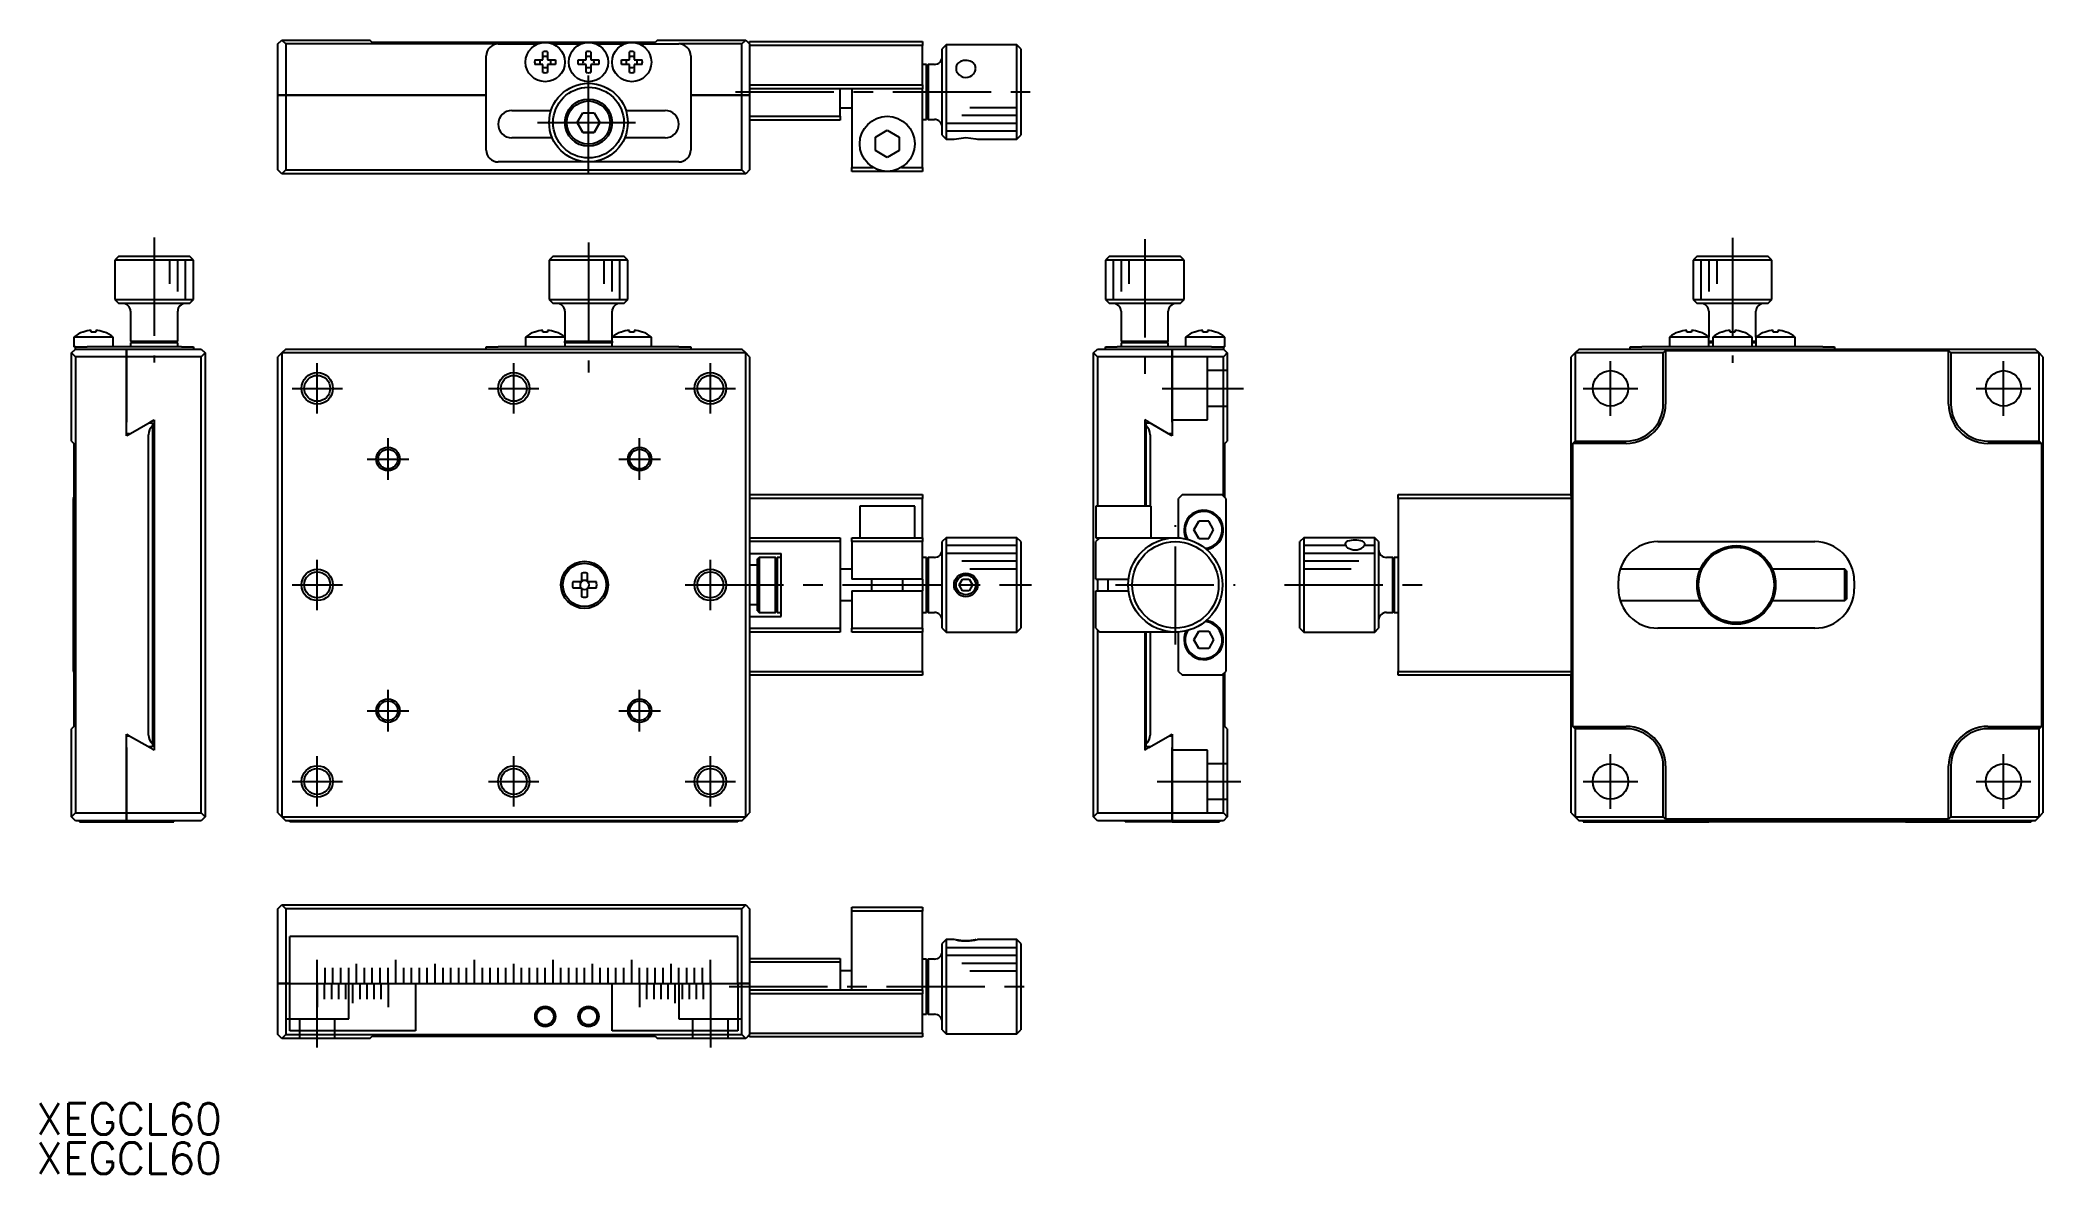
# Model space of a CAD drawing. Extents: x 17 to 272, y 4 to 148.
import ezdxf

# ---------------------------------------------------------------- set-up
doc = ezdxf.new("R2010")
doc.units = 0
doc.header["$LTSCALE"] = 10
doc.linetypes.add('CENTER', pattern=[2, 1.25, -0.25, 0.25, -0.25])
doc.linetypes.add('DASHED', pattern=[3.5, 2, -1.5])
doc.layers.get('0').update_dxf_attribs({"linetype": 'CONTINUOUS'})
doc.layers.add('CENTER', color=1, linetype='CENTER')
doc.styles.get("Standard").update_dxf_attribs({"font": 'txt.shx', "bigfont": '@extfont2.shx'})

msp = doc.modelspace()

# ---------------------------------------------------------------- texts
at = {"color": 7, "linetype": 'CONTINUOUS'}
for p in [(16.979049, 9.279673), (16.979049, 4.279673)]:
    msp.add_text('XEGCL60', height=4, dxfattribs=at).set_placement(p)

# ---------------------------------------------------------------- linework, layer by layer
at = {"color": 7, "linetype": 'CONTINUOUS'}
for p, q in [((47.75, 148), (48.25, 148.5)), ((47.75, 141.5), (47.75, 148)), ((48.25, 148.5), (48.75, 148)), ((48.25, 148.5), (59.45, 148.5)), ((48.75, 148), (48.75, 141.5)), ((75.75, 148), (48.75, 148)), ((59.75, 148.2), (59.45, 148.5)), ((81.75, 148.2), (59.75, 148.2)), ((75.75, 148), (80.770204, 148)), ((87.25, 148.2), (81.75, 148.2)), ((82.729796, 148), (86.270204, 148)), ((92.75, 148.2), (87.25, 148.2)), ((88.229796, 148), (91.770204, 148)), ((95.75, 148.2), (92.75, 148.2)), ((93.729796, 148), (98.75, 148)), ((96.05, 148.5), (95.75, 148.2)), ((96.05, 148.5), (107.25, 148.5)), ((106.75, 148), (98.75, 148)), ((106.75, 148), (107.25, 148.5)), ((106.75, 141.5), (106.75, 148)), ((107.25, 148.5), (107.75, 148)), ((107.75, 148.3), (129.75, 148.3)), ((107.75, 148), (107.75, 148.3)), ((107.75, 148), (107.75, 141.5)), ((129.75, 147.8), (107.75, 147.8)), ((129.75, 148.3), (129.75, 147.8)), ((129.75, 142.8), (129.75, 147.8)), ((132.75, 147.9), (132.25, 147.4)), ((132.75, 147.9), (132.75, 141.9)), ((141.75, 147.9), (132.75, 147.9)), ((141.75, 135.9), (141.75, 147.9)), ((142.25, 147.4), (141.75, 147.9)), ((74.25, 134.5), (74.25, 146.5)), ((80.433755, 146), (81.45, 146)), ((81.45, 145.4), (80.433755, 145.4)), ((81.45, 146), (81.45, 147.016245)), ((81.45, 144.383755), (81.45, 145.4)), ((82.05, 147.016245), (82.05, 146)), ((82.05, 146), (83.066245, 146)), ((83.066245, 145.4), (82.05, 145.4)), ((82.05, 145.4), (82.05, 144.383755)), ((85.933755, 146), (86.95, 146)), ((86.95, 145.4), (85.933755, 145.4)), ((86.95, 146), (86.95, 147.016245)), ((86.95, 144.383755), (86.95, 145.4)), ((87.55, 147.016245), (87.55, 146)), ((87.55, 146), (88.566245, 146)), ((88.566245, 145.4), (87.55, 145.4)), ((87.55, 145.4), (87.55, 144.383755)), ((91.433755, 146), (92.45, 146)), ((92.45, 145.4), (91.433755, 145.4)), ((92.45, 146), (92.45, 147.016245)), ((92.45, 144.383755), (92.45, 145.4)), ((93.05, 147.016245), (93.05, 146)), ((93.05, 146), (94.066245, 146)), ((94.066245, 145.4), (93.05, 145.4)), ((93.05, 145.4), (93.05, 144.383755)), ((100.25, 146.5), (100.25, 134.5)), ((130.25, 145.4), (129.75, 145.4)), ((130.25, 141.9), (130.25, 145.4)), ((130.45, 145.4), (130.25, 145.2)), ((130.45, 145.4), (130.45, 141.9)), ((131.25, 145.4), (130.45, 145.4)), ((132.25, 141.9), (132.25, 147.4)), ((134.080013, 145.27299), (134.03298, 145.143633)), ((134.145046, 145.391865), (134.080013, 145.27299)), ((134.227385, 145.500935), (134.145046, 145.391865)), ((134.327297, 145.600523), (134.227385, 145.500935)), ((134.438845, 145.685716), (134.327297, 145.600523)), ((134.564145, 145.759167), (134.438845, 145.685716)), ((134.699716, 145.819033), (134.564145, 145.759167)), ((136.078257, 145.674032), (135.952483, 145.750534)), ((136.188586, 145.586417), (136.078257, 145.674032)), ((136.283766, 145.487928), (136.188586, 145.586417)), ((136.363552, 145.378342), (136.283766, 145.487928)), ((136.424444, 145.263004), (136.363552, 145.378342)), ((136.468588, 145.137894), (136.424444, 145.263004)), ((142.25, 147.4), (142.25, 136.4)), ((107.75, 142.8), (129.75, 142.8)), ((129.75, 142.8), (129.75, 142.3)), ((134.00704, 145.013965), (134, 144.9)), ((134, 144.9), (134.00697, 144.785116)), ((134.00697, 144.785116), (134.032318, 144.652126)), ((134.03298, 145.143633), (134.00704, 145.013965)), ((134.032318, 144.652126), (134.076765, 144.51874)), ((134.076765, 144.51874), (134.139411, 144.389455)), ((134.139411, 144.389455), (134.217933, 144.268466)), ((136.238337, 144.21273), (136.326237, 144.33251)), ((136.326237, 144.33251), (136.376895, 144.419339)), ((136.376895, 144.419339), (136.436617, 144.553232)), ((136.436617, 144.553232), (136.476335, 144.687911)), ((136.493803, 145.006981), (136.468588, 145.137894)), ((136.476335, 144.687911), (136.497266, 144.828224)), ((136.5, 144.900001), (136.493803, 145.006981)), ((136.497266, 144.828224), (136.5, 144.900001)), ((47.75, 132), (47.75, 141.5)), ((47.75, 141.5), (48.75, 141.5)), ((48.75, 141.5), (47.75, 141.5)), ((48.75, 141.5), (48.75, 132)), ((74.25, 141.5), (48.75, 141.5)), ((48.75, 141.5), (74.25, 141.5)), ((106.75, 141.5), (100.25, 141.5)), ((100.25, 141.5), (106.75, 141.5)), ((106.75, 132), (106.75, 141.5)), ((106.75, 141.5), (107.75, 141.5)), ((107.75, 141.5), (106.75, 141.5)), ((129.75, 142.3), (107.75, 142.3)), ((107.75, 141.5), (107.75, 132)), ((119.25, 138.8), (119.25, 142.3)), ((120.75, 142.3), (120.75, 132.3)), ((129.75, 132.3), (129.75, 142.3)), ((130.25, 138.4), (130.25, 141.9)), ((130.45, 141.9), (130.45, 138.4)), ((132.25, 136.4), (132.25, 141.9)), ((132.75, 141.9), (132.75, 135.9)), ((77.5, 139.55), (82.496317, 139.55)), ((85.806624, 138), (86.528312, 139.25)), ((86.528312, 136.75), (85.806624, 138)), ((85.806624, 138), (86.528312, 136.75)), ((86.528312, 139.25), (87.971688, 139.25)), ((87.971688, 139.25), (88.693376, 138)), ((88.693376, 138), (87.971688, 136.75)), ((87.971688, 136.75), (88.693376, 138)), ((92.003683, 139.55), (97, 139.55)), ((107.75, 138.8), (119.25, 138.8)), ((119.25, 138.3), (107.75, 138.3)), ((119.25, 139.9), (120.75, 139.9)), ((119.25, 138.8), (119.25, 138.3)), ((129.75, 138.4), (130.25, 138.4)), ((130.25, 138.6), (130.45, 138.4)), ((130.45, 138.4), (131.25, 138.4)), ((82.645926, 136.05), (77.5, 136.05)), ((87.971688, 136.75), (86.528312, 136.75)), ((86.528312, 136.75), (87.971688, 136.75)), ((97, 136.05), (91.854074, 136.05)), ((123.75, 136.166025), (125.25, 137.032051)), ((123.75, 134.433975), (123.75, 136.166025)), ((125.25, 137.032051), (126.75, 136.166025)), ((126.75, 136.166025), (126.75, 134.433975)), ((132.25, 136.4), (132.75, 135.9)), ((132.75, 135.9), (133.750005, 135.9)), ((133.750005, 135.9), (135.254625, 136.090519)), ((133.750005, 135.9), (133.750219, 135.9)), ((133.750219, 135.9), (133.750466, 135.9)), ((135.254625, 136.090522), (136.511696, 135.955095)), ((136.511696, 135.955095), (136.749995, 135.9)), ((136.749995, 135.9), (141.75, 135.9)), ((141.75, 135.9), (142.25, 136.4)), ((87.25, 133), (75.75, 133)), ((98.75, 133), (87.25, 133)), ((125.25, 133.567949), (123.75, 134.433975)), ((126.75, 134.433975), (125.25, 133.567949)), ((48.25, 131.5), (47.75, 132)), ((48.75, 132), (48.25, 131.5)), ((107.25, 131.5), (48.25, 131.5)), ((48.75, 132), (106.75, 132)), ((107.25, 131.5), (106.75, 132)), ((107.75, 132), (107.25, 131.5)), ((120.75, 132.3), (123.447224, 132.3)), ((120.75, 131.8), (120.75, 132.3)), ((125.25, 131.8), (120.75, 131.8)), ((129.75, 131.8), (125.25, 131.8)), ((127.052776, 132.3), (129.75, 132.3)), ((129.75, 132.3), (129.75, 131.8)), ((27.5, 121), (27, 120.5)), ((37, 120.5), (27, 120.5)), ((27, 120.5), (27, 115.5)), ((27.5, 121), (36.5, 121)), ((37, 120.5), (36.5, 121)), ((37, 115.5), (37, 120.5)), ((82.75, 121), (82.25, 120.5)), ((92.25, 120.5), (82.25, 120.5)), ((82.25, 120.5), (82.25, 115.5)), ((82.75, 121), (91.75, 121)), ((92.25, 120.5), (91.75, 121)), ((92.25, 115.5), (92.25, 120.5)), ((153.5, 121), (153, 120.5)), ((163, 120.5), (153, 120.5)), ((153, 120.5), (153, 115.5)), ((153.5, 121), (162.5, 121)), ((163, 120.5), (162.5, 121)), ((163, 115.5), (163, 120.5)), ((228.25, 121), (227.75, 120.5)), ((232.75, 120.5), (227.75, 120.5)), ((227.75, 120.5), (227.75, 115.5)), ((228.25, 121), (232.75, 121)), ((232.75, 121), (237.25, 121)), ((237.75, 120.5), (232.75, 120.5)), ((237.75, 120.5), (237.25, 121)), ((237.75, 115.5), (237.75, 120.5)), ((27, 115.5), (37, 115.5)), ((27, 115.5), (27.5, 115)), ((36.5, 115), (27.5, 115)), ((36.5, 115), (37, 115.5)), ((82.25, 115.5), (87.25, 115.5)), ((82.25, 115.5), (82.75, 115)), ((87.25, 115), (82.75, 115)), ((87.25, 115.5), (92.25, 115.5)), ((91.75, 115), (87.25, 115)), ((91.75, 115), (92.25, 115.5)), ((153, 115.5), (163, 115.5)), ((153, 115.5), (153.5, 115)), ((162.5, 115), (153.5, 115)), ((162.5, 115), (163, 115.5)), ((227.75, 115.5), (237.75, 115.5)), ((227.75, 115.5), (228.25, 115)), ((237.25, 115), (228.25, 115)), ((237.25, 115), (237.75, 115.5)), ((29, 114), (29, 110.2)), ((35, 110.2), (35, 114)), ((84.25, 114), (84.25, 110.2)), ((90.25, 110.2), (90.25, 114)), ((155, 114), (155, 110.2)), ((161, 110.2), (161, 114)), ((229.75, 114), (229.75, 110.722499)), ((235.75, 110.722499), (235.75, 114)), ((26.8, 110.722499), (21.8, 110.722499)), ((21.8, 110.722499), (21.8, 109.5)), ((22.983755, 111.365302), (22.95, 111.365302)), ((24, 111.365302), (24, 111.577436)), ((24.6, 111.365302), (24, 111.365302)), ((24.6, 111.577436), (24.6, 111.365302)), ((25.65, 111.365302), (25.616245, 111.365302)), ((26.8, 109.5), (26.8, 110.722499)), ((29, 110.2), (35, 110.2)), ((29, 110.2), (29.2, 110)), ((35, 110), (29, 110)), ((29, 110), (29, 109.5)), ((34.8, 110), (29.2, 110)), ((34.8, 110), (35, 110.2)), ((35, 109.5), (35, 110)), ((84.25, 110.722499), (79.25, 110.722499)), ((79.25, 110.722499), (79.25, 109.5)), ((80.433755, 111.365302), (80.4, 111.365302)), ((81.45, 111.365302), (81.45, 111.577436)), ((82.05, 111.365302), (81.45, 111.365302)), ((82.05, 111.577436), (82.05, 111.365302)), ((83.1, 111.365302), (83.066245, 111.365302)), ((84.25, 110.2), (87.25, 110.2)), ((84.25, 110), (84.25, 110.2)), ((84.25, 110.2), (84.45, 110)), ((84.45, 110), (84.25, 110)), ((90.25, 110), (84.25, 110)), ((84.25, 110), (84.25, 109.5)), ((87.25, 110.2), (90.25, 110.2)), ((90.05, 110), (90.25, 110.2)), ((90.25, 110), (90.05, 110)), ((95.25, 110.722499), (90.25, 110.722499)), ((90.25, 110.2), (90.25, 110)), ((90.25, 109.5), (90.25, 110)), ((91.433755, 111.365302), (91.4, 111.365302)), ((92.45, 111.365302), (92.45, 111.577436)), ((93.05, 111.365302), (92.45, 111.365302)), ((93.05, 111.577436), (93.05, 111.365302)), ((94.1, 111.365302), (94.066245, 111.365302)), ((95.25, 109.5), (95.25, 110.722499)), ((155, 110.2), (161, 110.2)), ((155, 110.2), (155.2, 110)), ((161, 110), (155, 110)), ((155, 110), (155, 109.5)), ((160.8, 110), (155.2, 110)), ((160.8, 110), (161, 110.2)), ((161, 109.5), (161, 110)), ((165.7, 110.722499), (163.2, 110.722499)), ((163.2, 110.722499), (163.2, 109.5)), ((164.383755, 111.365302), (164.35, 111.365302)), ((165.4, 111.365302), (165.4, 111.577436)), ((166, 111.365302), (165.4, 111.365302)), ((168.2, 110.722499), (165.7, 110.722499)), ((166, 111.577436), (166, 111.365302)), ((167.05, 111.365302), (167.016245, 111.365302)), ((168.2, 109.5), (168.2, 110.722499)), ((229.75, 110.722499), (224.75, 110.722499)), ((224.75, 110.722499), (224.75, 109.5)), ((225.933755, 111.365302), (225.9, 111.365302)), ((226.95, 111.365302), (226.95, 111.577436)), ((227.55, 111.365302), (226.95, 111.365302)), ((227.55, 111.577436), (227.55, 111.365302)), ((228.6, 111.365302), (228.566245, 111.365302)), ((229.75, 109.5), (229.75, 110.722499)), ((229.75, 110.2), (230.25, 110.2)), ((229.75, 110.2), (229.95, 110)), ((230.25, 110), (229.75, 110)), ((235.25, 110.722499), (230.25, 110.722499)), ((230.25, 110.722499), (230.25, 109.5)), ((231.433755, 111.365302), (231.4, 111.365302)), ((232.45, 111.365302), (232.45, 111.577436)), ((233.05, 111.365302), (232.45, 111.365302)), ((233.05, 111.577436), (233.05, 111.365302)), ((234.1, 111.365302), (234.066245, 111.365302)), ((235.25, 109.5), (235.25, 110.722499)), ((235.25, 110.2), (235.75, 110.2)), ((235.75, 110), (235.25, 110)), ((235.55, 110), (235.75, 110.2)), ((240.75, 110.722499), (235.75, 110.722499)), ((235.75, 110.722499), (235.75, 109.5)), ((236.933755, 111.365302), (236.9, 111.365302)), ((237.95, 111.365302), (237.95, 111.577436)), ((238.55, 111.365302), (237.95, 111.365302)), ((238.55, 111.577436), (238.55, 111.365302)), ((239.6, 111.365302), (239.566245, 111.365302)), ((240.75, 109.5), (240.75, 110.722499)), ((21.5, 108.7), (22, 109.2)), ((21.5, 97.5), (21.5, 108.7)), ((22, 108.2), (21.5, 108.7)), ((22, 109.5), (21.8, 109.5)), ((22, 109.2), (22, 109.5)), ((22, 109.5), (23.5, 109.5)), ((22, 109.2), (28.5, 109.2)), ((22, 108.2), (22, 50.2)), ((28.5, 108.2), (22, 108.2)), ((35.5, 109.5), (23.5, 109.5)), ((28.5, 109.2), (38, 109.2)), ((28.5, 108.2), (28.5, 109.2)), ((28.5, 109.2), (28.5, 108.2)), ((38, 108.2), (28.5, 108.2)), ((28.5, 108.2), (28.5, 99.9)), ((28.5, 99.9), (28.5, 108.2)), ((35.5, 109.5), (37, 109.5)), ((37, 109.5), (37, 109.2)), ((38, 109.2), (38.5, 108.7)), ((38.5, 108.7), (38, 108.2)), ((38, 50.2), (38, 108.2)), ((38.5, 108.7), (38.5, 49.7)), ((48.25, 108.7), (47.75, 108.2)), ((47.75, 50.2), (47.75, 108.2)), ((48.75, 109.2), (48.25, 108.7)), ((107.25, 108.7), (48.25, 108.7)), ((48.25, 108.7), (48.25, 49.7)), ((48.75, 109.2), (106.75, 109.2)), ((74.25, 109.2), (74.25, 109.5)), ((74.25, 109.5), (75.75, 109.5)), ((90.25, 109.5), (75.75, 109.5)), ((98.75, 109.5), (90.25, 109.5)), ((98.75, 109.5), (100.25, 109.5)), ((100.25, 109.5), (100.25, 109.2)), ((107.25, 108.7), (106.75, 109.2)), ((107.75, 108.2), (107.25, 108.7)), ((107.25, 49.7), (107.25, 108.7)), ((107.75, 108.2), (107.75, 50.2)), ((151.5, 108.7), (152, 109.2)), ((152, 108.2), (151.5, 108.7)), ((151.5, 49.7), (151.5, 108.7)), ((152, 109.2), (161.5, 109.2)), ((152, 108.2), (152, 89.2)), ((161.5, 108.2), (152, 108.2)), ((153, 109.2), (153, 109.5)), ((153, 109.5), (154.5, 109.5)), ((166.5, 109.5), (154.5, 109.5)), ((161.5, 109.2), (161.5, 108.2)), ((161.5, 108.2), (161.5, 109.2)), ((161.5, 109.2), (168, 109.2)), ((161.5, 99.9), (161.5, 108.2)), ((168, 108.2), (161.5, 108.2)), ((161.5, 108.2), (161.5, 99.9)), ((166.5, 109.5), (168, 109.5)), ((168.2, 109.5), (168, 109.5)), ((168, 109.5), (168, 109.2)), ((168, 109.2), (168.5, 108.7)), ((168.5, 108.7), (168, 108.2)), ((168, 90.5), (168, 108.2)), ((168.5, 108.7), (168.5, 97.5)), ((212.75, 108.7), (212.25, 108.2)), ((212.25, 90.5), (212.25, 108.2)), ((213.25, 109.2), (212.75, 108.7)), ((212.75, 108.7), (212.75, 97.5)), ((223.95, 108.7), (212.75, 108.7)), ((213.25, 109.2), (221.25, 109.2)), ((219.75, 109.2), (219.75, 109.5)), ((219.75, 109.5), (221.25, 109.5)), ((226.270204, 109.5), (221.25, 109.5)), ((221.25, 109.2), (244.25, 109.2)), ((221.25, 109.2), (244.25, 109.2)), ((223.95, 108.7), (224.25, 109)), ((223.95, 102.2), (223.95, 108.7)), ((224.25, 109), (260.25, 109)), ((224.25, 109), (224.25, 102.2)), ((228.229796, 109.5), (226.270204, 109.5)), ((229.75, 109.5), (228.229796, 109.5)), ((235.75, 109.5), (229.75, 109.5)), ((237.270204, 109.5), (235.75, 109.5)), ((239.229796, 109.5), (237.270204, 109.5)), ((244.25, 109.5), (239.229796, 109.5)), ((244.25, 109.5), (245.75, 109.5)), ((244.25, 109.2), (271.25, 109.2)), ((245.75, 109.5), (245.75, 109.2)), ((260.25, 109), (260.55, 108.7)), ((260.25, 102.2), (260.25, 109)), ((271.75, 108.7), (260.55, 108.7)), ((260.55, 108.7), (260.55, 102.2)), ((271.75, 108.7), (271.25, 109.2)), ((271.75, 97.5), (271.75, 108.7)), ((272.25, 108.2), (271.75, 108.7)), ((272.25, 108.2), (272.25, 50.2)), ((28.5, 98.1795), (28.5, 99.9)), ((28.708712, 98.3), (31.480385, 99.9)), ((31.30718, 99.8), (31.8, 99.8)), ((31.480385, 99.9), (32, 100.2)), ((31.8, 99.8), (31.8, 99.418034)), ((31.8, 99.418034), (31.8, 58.981966)), ((32, 100.2), (32, 58.2)), ((158.519615, 99.9), (158, 100.2)), ((158, 100.2), (158, 89.2)), ((158.2, 99.418034), (158.2, 99.8)), ((158.2, 99.8), (158.69282, 99.8)), ((158.2, 89.2), (158.2, 99.418034)), ((158.519615, 99.9), (161.291288, 98.3)), ((161.5, 99.9), (161.5, 98.1795)), ((21.5, 97.5), (21.8, 97.2)), ((21.8, 97.2), (21.8, 61.2)), ((28.881917, 98.4), (28.5, 98.4)), ((28.708712, 98.3), (28.5, 98.1795)), ((31.3, 60.1), (31.3, 98.3)), ((158.7, 98.3), (158.7, 89.2)), ((161.5, 98.4), (161.118083, 98.4)), ((161.5, 98.1795), (161.291288, 98.3)), ((168.2, 97.2), (168.5, 97.5)), ((168.2, 90.3), (168.2, 97.2)), ((212.45, 97.2), (212.75, 97.5)), ((212.45, 61.2), (212.45, 97.2)), ((219.25, 97.2), (212.45, 97.2)), ((212.75, 97.5), (219.25, 97.5)), ((265.25, 97.5), (271.75, 97.5)), ((272.05, 97.2), (265.25, 97.2)), ((271.75, 97.5), (272.05, 97.2)), ((272.05, 97.2), (272.05, 61.2)), ((21.8, 90.3), (21.7, 90.2)), ((21.7, 90.2), (21.7, 68.2)), ((32, 89.2), (31.8, 89.2)), ((107.75, 90.7), (129.75, 90.7)), ((129.75, 90.2), (107.75, 90.2)), ((128.75, 89.2), (121.75, 89.2)), ((121.75, 89.2), (121.75, 85.2)), ((128.75, 85.2), (128.75, 89.2)), ((129.75, 90.7), (129.75, 90.2)), ((129.75, 85.2), (129.75, 90.2)), ((158.8, 89.2), (151.8, 89.2)), ((151.8, 89.2), (151.8, 85.2)), ((158.8, 85.2), (158.8, 89.2)), ((162.8, 90.7), (162.3, 90.2)), ((162.3, 85.2), (162.3, 90.2)), ((162.8, 90.7), (167.8, 90.7)), ((168.3, 90.2), (167.8, 90.7)), ((168.3, 90.2), (168.3, 68.2)), ((190.25, 90.7), (212.25, 90.7)), ((190.25, 90.2), (190.25, 90.7)), ((212.25, 90.2), (190.25, 90.2)), ((190.25, 90.2), (190.25, 68.2)), ((212.25, 90.5), (212.25, 90.2)), ((212.25, 90.2), (212.25, 68.2)), ((164.864915, 87.3), (164.229829, 86.2)), ((164.229829, 86.2), (164.864915, 87.3)), ((166.135085, 87.3), (164.864915, 87.3)), ((166.770171, 86.2), (166.135085, 87.3)), ((31.8, 85.2), (32, 85.2)), ((32, 84.2), (31.8, 84.2)), ((107.75, 85.2), (119.25, 85.2)), ((119.25, 84.7), (107.75, 84.7)), ((119.25, 85.2), (119.25, 84.7)), ((119.25, 84.7), (119.25, 73.7)), ((120.75, 85.2), (123.447224, 85.2)), ((120.75, 84.7), (120.75, 85.2)), ((129.75, 84.7), (120.75, 84.7)), ((120.75, 84.7), (120.75, 79.95)), ((123.447224, 85.2), (127.052776, 85.2)), ((127.052776, 85.2), (129.75, 85.2)), ((129.75, 85.2), (129.75, 84.7)), ((129.75, 79.95), (129.75, 84.7)), ((132.75, 85.2), (132.25, 84.7)), ((132.25, 73.7), (132.25, 84.7)), ((132.75, 85.2), (132.75, 73.2)), ((141.75, 85.2), (132.75, 85.2)), ((141.75, 73.2), (141.75, 85.2)), ((142.25, 84.7), (141.75, 85.2)), ((142.25, 84.7), (142.25, 73.7)), ((151.8, 85.2), (152.3, 85.2)), ((152.3, 85.2), (151.8, 84.7)), ((151.8, 79.95), (151.8, 84.7)), ((152, 85.2), (152, 84.9)), ((152.3, 85.2), (161.9, 85.2)), ((161.9, 85.2), (162.3, 85.2)), ((164.229829, 86.2), (164.864915, 85.1)), ((164.864915, 85.1), (164.229829, 86.2)), ((164.864915, 85.1), (166.135085, 85.1)), ((166.135085, 85.1), (166.770171, 86.2)), ((178.25, 85.2), (177.75, 84.7)), ((177.75, 73.7), (177.75, 84.7)), ((178.25, 85.2), (178.25, 73.2)), ((187.25, 85.2), (178.25, 85.2)), ((183.502734, 84.436934), (183.5, 84.396152)), ((183.5, 84.396152), (183.520771, 84.278982)), ((183.534806, 84.536407), (183.502734, 84.436934)), ((183.520771, 84.278982), (183.575556, 84.168922)), ((183.600851, 84.624601), (183.534806, 84.536407)), ((183.575556, 84.168922), (183.636448, 84.088879)), ((183.701246, 84.702733), (183.600851, 84.624601)), ((183.636448, 84.088879), (183.716234, 84.009029)), ((183.79444, 84.752001), (183.701246, 84.702733)), ((185.836196, 84.677759), (185.719273, 84.745644)), ((185.772615, 83.999298), (185.854954, 84.079227)), ((185.923235, 84.598349), (185.836196, 84.677759)), ((185.854954, 84.079227), (185.919987, 84.162148)), ((185.919987, 84.162148), (185.97776, 84.274812)), ((185.97817, 84.508521), (185.923235, 84.598349)), ((185.97776, 84.274812), (185.999687, 84.382216)), ((186, 84.396153), (185.97817, 84.508521)), ((185.999687, 84.382216), (186, 84.396153)), ((187.25, 73.2), (187.25, 85.2)), ((187.75, 84.7), (187.25, 85.2)), ((187.75, 84.7), (187.75, 73.7)), ((223.25, 84.7), (243.25, 84.7)), ((107.75, 83.2), (111.75, 83.2)), ((108.75, 81.7), (107.75, 81.7)), ((108.95, 82.7), (108.75, 82.5)), ((108.75, 75.9), (108.75, 82.5)), ((108.95, 82.7), (108.95, 75.7)), ((111.05, 82.7), (108.95, 82.7)), ((111.05, 75.7), (111.05, 82.7)), ((111.25, 82.5), (111.05, 82.7)), ((111.25, 82.7), (111.25, 75.7)), ((111.25, 82.7), (111.25, 82.5)), ((111.75, 82.7), (111.25, 82.7)), ((111.75, 75.2), (111.75, 83.2)), ((130.25, 82.7), (129.75, 82.7)), ((130.25, 75.7), (130.25, 82.7)), ((130.25, 82.5), (130.25, 82.7)), ((130.45, 82.7), (130.25, 82.5)), ((130.45, 82.7), (130.45, 75.7)), ((131.25, 82.7), (130.45, 82.7)), ((183.716234, 84.009029), (183.811414, 83.933954)), ((189.55, 82.7), (188.75, 82.7)), ((189.55, 75.7), (189.55, 82.7)), ((189.75, 82.5), (189.55, 82.7)), ((189.75, 82.7), (189.75, 75.7)), ((190.25, 82.7), (189.75, 82.7)), ((189.75, 82.5), (189.75, 75.9)), ((86.38, 79.57), (85.244809, 79.57)), ((86.38, 80.705191), (86.38, 79.57)), ((87.12, 79.57), (87.12, 80.705191)), ((88.255191, 79.57), (87.12, 79.57)), ((120.75, 81.2), (119.25, 81.2)), ((129.75, 79.95), (120.75, 79.95)), ((123.25, 79.95), (123.25, 78.450019)), ((127.25, 78.450019), (127.25, 79.95)), ((129.75, 79.95), (129.75, 78.45)), ((134.383975, 79.2), (134.816987, 79.95)), ((134.816987, 78.45), (134.383975, 79.2)), ((134.816987, 79.95), (135.683013, 79.95)), ((135.683013, 79.95), (136.116025, 79.2)), ((136.116025, 79.2), (135.683013, 78.45)), ((151.8, 79.95), (155.94706, 79.95)), ((152, 79.95), (152, 78.45)), ((153.3, 79.95), (153.3, 78.450019)), ((218.25, 78.7), (218.25, 79.7)), ((228.667403, 81.2), (218.480304, 81.2)), ((237.832944, 81.2), (237.832611, 81.2)), ((247.05, 81.2), (237.832964, 81.2)), ((247.05, 78.865206), (247.05, 81.2)), ((247.25, 81), (247.05, 81.2)), ((247.25, 81), (247.25, 78.898686)), ((248.25, 79.7), (248.25, 78.7)), ((85.244809, 78.83), (86.38, 78.83)), ((86.38, 78.83), (86.38, 77.694809)), ((87.12, 77.694809), (87.12, 78.83)), ((87.12, 78.83), (88.255191, 78.83)), ((107.75, 76.7), (108.75, 76.7)), ((119.25, 77.2), (120.75, 77.2)), ((120.75, 78.45), (129.75, 78.45)), ((120.75, 78.45), (120.75, 73.7)), ((129.75, 73.7), (129.75, 78.45)), ((135.683013, 78.45), (134.816987, 78.45)), ((151.8, 73.7), (151.8, 78.45)), ((151.8, 78.45), (155.94706, 78.45)), ((218.480304, 77.2), (228.667091, 77.2)), ((228.667111, 77.2), (228.667336, 77.2)), ((237.832711, 77.2), (237.832902, 77.2)), ((237.832921, 77.2), (247.05, 77.2)), ((247.05, 77.2), (247.05, 78.865206)), ((247.05, 77.2), (247.25, 77.4)), ((247.25, 78.898686), (247.25, 77.4)), ((31.8, 74.2), (32, 74.2)), ((107.75, 75.2), (111.75, 75.2)), ((108.75, 75.9), (108.95, 75.7)), ((108.95, 75.7), (111.05, 75.7)), ((111.05, 75.7), (111.25, 75.9)), ((111.25, 75.9), (111.25, 75.7)), ((111.25, 75.7), (111.75, 75.7)), ((129.75, 75.7), (130.25, 75.7)), ((130.25, 75.7), (130.25, 75.9)), ((130.25, 75.9), (130.45, 75.7)), ((130.45, 75.7), (131.25, 75.7)), ((188.75, 75.7), (189.55, 75.7)), ((189.55, 75.7), (189.75, 75.9)), ((189.75, 75.7), (190.25, 75.7)), ((31.8, 73.2), (32, 73.2)), ((107.75, 73.7), (119.25, 73.7)), ((119.25, 73.2), (107.75, 73.2)), ((119.25, 73.7), (119.25, 73.2)), ((120.75, 73.7), (129.75, 73.7)), ((120.75, 73.2), (120.75, 73.7)), ((129.75, 73.2), (120.75, 73.2)), ((129.75, 73.7), (129.75, 73.2)), ((129.75, 68.2), (129.75, 73.2)), ((132.25, 73.7), (132.75, 73.2)), ((132.75, 73.2), (141.75, 73.2)), ((141.75, 73.2), (142.25, 73.7)), ((151.8, 73.7), (152.3, 73.2)), ((152, 73.5), (152, 50.2)), ((161.9, 73.2), (152.3, 73.2)), ((158, 73.2), (158, 58.2)), ((158.2, 58.981966), (158.2, 73.2)), ((158.7, 73.2), (158.7, 60.1)), ((162.3, 73.2), (161.9, 73.2)), ((162.3, 68.2), (162.3, 73.2)), ((164.229829, 72.2), (164.864915, 73.3)), ((164.864915, 73.3), (164.229829, 72.2)), ((164.864915, 71.1), (164.229829, 72.2)), ((164.229829, 72.2), (164.864915, 71.1)), ((164.864915, 73.3), (166.135085, 73.3)), ((166.135085, 73.3), (166.770171, 72.2)), ((166.770171, 72.2), (166.135085, 71.1)), ((177.75, 73.7), (178.25, 73.2)), ((178.25, 73.2), (187.25, 73.2)), ((187.25, 73.2), (187.75, 73.7)), ((243.25, 73.7), (223.25, 73.7)), ((166.135085, 71.1), (164.864915, 71.1)), ((21.7, 68.2), (21.8, 68.1)), ((107.75, 68.2), (129.75, 68.2)), ((129.75, 67.7), (107.75, 67.7)), ((129.75, 68.2), (129.75, 67.7)), ((162.3, 68.2), (162.8, 67.7)), ((167.8, 67.7), (162.8, 67.7)), ((167.8, 67.7), (168.3, 68.2)), ((168, 50.2), (168, 67.9)), ((168.2, 61.2), (168.2, 68.1)), ((190.25, 68.2), (212.25, 68.2)), ((190.25, 67.7), (190.25, 68.2)), ((212.25, 67.7), (190.25, 67.7)), ((212.25, 68.2), (212.25, 67.9)), ((212.25, 50.2), (212.25, 67.9)), ((21.8, 61.2), (21.5, 60.9)), ((168.5, 60.9), (168.2, 61.2)), ((212.75, 60.9), (212.45, 61.2)), ((212.45, 61.2), (219.25, 61.2)), ((265.25, 61.2), (272.05, 61.2)), ((272.05, 61.2), (271.75, 60.9)), ((21.5, 49.7), (21.5, 60.9)), ((28.5, 60.2205), (28.708712, 60.1)), ((28.5, 58.5), (28.5, 60.2205)), ((28.5, 60), (28.881917, 60)), ((28.708712, 60.1), (31.480385, 58.5)), ((31.8, 58.6), (31.30718, 58.6)), ((31.8, 58.981966), (31.8, 58.6)), ((158.2, 58.6), (158.2, 58.981966)), ((158.69282, 58.6), (158.2, 58.6)), ((158.519615, 58.5), (161.291288, 60.1)), ((161.118083, 60), (161.5, 60)), ((161.291288, 60.1), (161.5, 60.2205)), ((161.5, 60.2205), (161.5, 58.5)), ((168.5, 60.9), (168.5, 49.7)), ((212.75, 60.9), (212.75, 49.7)), ((219.25, 60.9), (212.75, 60.9)), ((271.75, 60.9), (265.25, 60.9)), ((271.75, 49.7), (271.75, 60.9)), ((28.5, 58.5), (28.5, 50.2)), ((28.5, 50.2), (28.5, 58.5)), ((32, 58.2), (31.480385, 58.5)), ((158, 58.2), (158.519615, 58.5)), ((161.5, 50.2), (161.5, 58.5)), ((161.5, 58.5), (161.5, 50.2)), ((223.95, 49.7), (223.95, 56.2)), ((224.25, 56.2), (224.25, 49.4)), ((260.25, 49.4), (260.25, 56.2)), ((260.55, 56.2), (260.55, 49.7)), ((21.5, 49.7), (22, 50.2)), ((22, 49.2), (21.5, 49.7)), ((22, 50.2), (28.5, 50.2)), ((28.5, 49.2), (22, 49.2)), ((22.5, 49.2), (22.5, 49.05)), ((22.5, 49.05), (28.5, 49.05)), ((28.5, 50.2), (38, 50.2)), ((28.5, 49.2), (28.5, 50.2)), ((28.5, 50.2), (28.5, 49.2)), ((28.5, 49.2), (28.5, 49.05)), ((28.5, 49.2), (28.5, 49.05)), ((38, 49.2), (28.5, 49.2)), ((28.5, 49.05), (34.5, 49.05)), ((34.5, 49.05), (34.5, 49.2)), ((38, 50.2), (38.5, 49.7)), ((38.5, 49.7), (38, 49.2)), ((47.75, 50.2), (48.25, 49.7)), ((48.25, 49.7), (107.25, 49.7)), ((48.25, 49.7), (48.75, 49.2)), ((106.75, 49.2), (48.75, 49.2)), ((49.25, 49.05), (49.25, 49.2)), ((106.25, 49.05), (49.25, 49.05)), ((106.25, 49.2), (106.25, 49.05)), ((106.75, 49.2), (107.25, 49.7)), ((107.25, 49.7), (107.75, 50.2)), ((151.5, 49.7), (152, 50.2)), ((152, 49.2), (151.5, 49.7)), ((152, 50.2), (161.5, 50.2)), ((161.5, 49.2), (152, 49.2)), ((155.5, 49.2), (155.5, 49.05)), ((161.5, 49.05), (155.5, 49.05)), ((161.5, 50.2), (161.5, 49.2)), ((161.5, 50.2), (168, 50.2)), ((161.5, 49.2), (161.5, 50.2)), ((161.5, 49.2), (161.5, 49.05)), ((161.5, 49.05), (161.5, 49.2)), ((168, 49.2), (161.5, 49.2)), ((161.5, 49.05), (167.5, 49.05)), ((167.5, 49.2), (167.5, 49.05)), ((168, 50.2), (168.5, 49.7)), ((168.5, 49.7), (168, 49.2)), ((212.25, 50.2), (212.75, 49.7)), ((212.75, 49.7), (213.25, 49.2)), ((212.75, 49.7), (223.95, 49.7)), ((271.25, 49.2), (213.25, 49.2)), ((213.75, 49.2), (213.75, 49.05)), ((213.75, 49.05), (229.75, 49.05)), ((224.25, 49.4), (223.95, 49.7)), ((260.25, 49.4), (224.25, 49.4)), ((229.75, 49.2), (229.75, 49.05)), ((230.25, 49.05), (229.76, 49.05)), ((231.25, 49.05), (230.25, 49.05)), ((232.25, 49.05), (231.25, 49.05)), ((233.25, 49.05), (232.25, 49.05)), ((234.25, 49.05), (233.25, 49.05)), ((235.25, 49.05), (234.25, 49.05)), ((236.25, 49.05), (235.25, 49.05)), ((237.25, 49.05), (236.25, 49.05)), ((238.25, 49.05), (237.25, 49.05)), ((239.25, 49.05), (238.25, 49.05)), ((240.25, 49.05), (239.25, 49.05)), ((241.25, 49.05), (240.25, 49.05)), ((242.25, 49.05), (241.25, 49.05)), ((243.25, 49.05), (242.25, 49.05)), ((244.25, 49.05), (243.25, 49.05)), ((245.25, 49.05), (244.25, 49.05)), ((246.25, 49.05), (245.25, 49.05)), ((247.25, 49.05), (246.25, 49.05)), ((248.25, 49.05), (247.25, 49.05)), ((249.25, 49.05), (248.25, 49.05)), ((250.25, 49.05), (249.25, 49.05)), ((251.25, 49.05), (250.25, 49.05)), ((252.25, 49.05), (251.25, 49.05)), ((253.25, 49.05), (252.25, 49.05)), ((254.25, 49.05), (253.25, 49.05)), ((254.74, 49.05), (254.25, 49.05)), ((254.75, 49.2), (254.75, 49.05)), ((254.75, 49.05), (270.75, 49.05)), ((260.55, 49.7), (260.25, 49.4)), ((260.55, 49.7), (271.75, 49.7)), ((270.75, 49.2), (270.75, 49.05)), ((271.25, 49.2), (271.75, 49.7)), ((271.75, 49.7), (272.25, 50.2)), ((47.75, 38), (48.25, 38.5)), ((48.25, 38.5), (48.75, 38)), ((48.25, 38.5), (107.25, 38.5)), ((106.75, 38), (107.25, 38.5)), ((107.25, 38.5), (107.75, 38)), ((47.75, 28.5), (47.75, 38)), ((106.75, 38), (48.75, 38)), ((48.75, 38), (48.75, 28.5)), ((106.75, 28.5), (106.75, 38)), ((107.75, 38), (107.75, 28.5)), ((120.75, 38.2), (129.75, 38.2)), ((120.75, 37.7), (120.75, 38.2)), ((129.75, 37.7), (120.75, 37.7)), ((120.75, 27.7), (120.75, 37.7)), ((129.75, 38.2), (129.75, 37.7)), ((129.75, 27.7), (129.75, 37.7)), ((49.25, 28.5), (49.25, 34.5)), ((106.25, 34.5), (49.25, 34.5)), ((106.25, 28.5), (106.25, 34.5)), ((132.75, 34.1), (132.25, 33.6)), ((132.25, 22.6), (132.25, 33.6)), ((132.75, 34.1), (132.75, 22.1)), ((133.750005, 34.1), (132.75, 34.1)), ((133.98831, 34.044903), (133.750005, 34.1)), ((133.7503, 34.1), (133.750005, 34.1)), ((133.750918, 34.1), (133.7503, 34.1)), ((136.5, 34.1), (136.496185, 34.099206)), ((141.75, 34.1), (136.749995, 34.1)), ((141.75, 28.1), (141.75, 34.1)), ((142.25, 33.6), (141.75, 34.1)), ((142.25, 33.6), (142.25, 28.1)), ((107.75, 31.7), (119.25, 31.7)), ((119.25, 31.2), (107.75, 31.2)), ((119.25, 31.7), (119.25, 31.2)), ((119.25, 31.2), (119.25, 27.7)), ((130.25, 31.6), (129.75, 31.6)), ((130.25, 24.6), (130.25, 31.6)), ((130.45, 31.6), (130.25, 31.4)), ((130.25, 24.8), (130.25, 31.4)), ((130.45, 31.6), (130.45, 24.6)), ((131.25, 31.6), (130.45, 31.6)), ((48.75, 28.5), (47.75, 28.5)), ((47.75, 22), (47.75, 28.5)), ((47.75, 28.5), (48.75, 28.5)), ((48.75, 28.5), (49.24, 28.5)), ((48.75, 28.5), (48.75, 22)), ((49.24, 28.5), (48.75, 28.5)), ((49.25, 22.5), (49.25, 28.5)), ((49.25, 28.5), (52.74, 28.5)), ((49.25, 28.5), (52.74, 28.5)), ((52.74, 28.5), (52.75, 28.5)), ((52.74, 28.5), (52.75, 28.5)), ((52.75, 28.5), (52.76, 28.5)), ((52.75, 28.5), (52.76, 28.5)), ((52.76, 28.5), (53.64, 28.5)), ((52.76, 28.5), (53.64, 28.5)), ((53.64, 28.5), (53.65, 28.5)), ((53.64, 28.5), (53.65, 28.5)), ((53.65, 28.5), (53.66, 28.5)), ((53.65, 28.5), (53.66, 28.5)), ((53.66, 28.5), (53.74, 28.5)), ((53.66, 28.5), (53.75, 28.5)), ((53.74, 28.5), (53.75, 28.5)), ((53.75, 28.5), (53.76, 28.5)), ((53.75, 28.5), (54.54, 28.5)), ((53.76, 28.5), (54.54, 28.5)), ((54.54, 28.5), (54.55, 28.5)), ((54.54, 28.5), (54.55, 28.5)), ((54.55, 28.5), (54.56, 28.5)), ((54.55, 28.5), (54.56, 28.5)), ((54.56, 28.5), (54.74, 28.5)), ((54.56, 28.5), (54.75, 28.5)), ((54.74, 28.5), (54.75, 28.5)), ((54.75, 28.5), (54.76, 28.5)), ((54.75, 28.5), (55.44, 28.5)), ((54.76, 28.5), (55.44, 28.5)), ((55.44, 28.5), (55.45, 28.5)), ((55.44, 28.5), (55.45, 28.5)), ((55.45, 28.5), (55.46, 28.5)), ((55.45, 28.5), (55.46, 28.5)), ((55.46, 28.5), (55.74, 28.5)), ((55.46, 28.5), (55.75, 28.5)), ((55.74, 28.5), (55.75, 28.5)), ((55.75, 28.5), (55.76, 28.5)), ((55.75, 28.5), (56.34, 28.5)), ((55.76, 28.5), (56.34, 28.5)), ((56.34, 28.5), (56.35, 28.5)), ((56.34, 28.5), (56.35, 28.5)), ((56.35, 28.5), (56.36, 28.5)), ((56.35, 28.5), (56.36, 28.5)), ((56.36, 28.5), (56.74, 28.5)), ((56.36, 28.5), (56.75, 28.5)), ((56.74, 28.5), (56.75, 28.5)), ((56.75, 28.5), (56.76, 28.5)), ((56.75, 28.5), (57.24, 28.5)), ((56.76, 28.5), (57.24, 28.5)), ((57.24, 28.5), (57.25, 28.5)), ((57.24, 28.5), (57.25, 28.5)), ((57.25, 28.5), (57.26, 28.5)), ((57.25, 28.5), (57.26, 28.5)), ((57.26, 28.5), (57.74, 28.5)), ((57.26, 28.5), (57.75, 28.5)), ((57.74, 28.5), (57.75, 28.5)), ((57.75, 28.5), (57.76, 28.5)), ((57.75, 28.5), (58.14, 28.5)), ((57.76, 28.5), (58.14, 28.5)), ((58.14, 28.5), (58.15, 28.5)), ((58.14, 28.5), (58.15, 28.5)), ((58.15, 28.5), (58.16, 28.5)), ((58.15, 28.5), (58.16, 28.5)), ((58.16, 28.5), (58.74, 28.5)), ((58.16, 28.5), (58.75, 28.5)), ((58.74, 28.5), (58.75, 28.5)), ((58.75, 28.5), (58.76, 28.5)), ((58.75, 28.5), (59.04, 28.5)), ((58.76, 28.5), (59.04, 28.5)), ((59.04, 28.5), (59.05, 28.5)), ((59.04, 28.5), (59.05, 28.5)), ((59.05, 28.5), (59.06, 28.5)), ((59.05, 28.5), (59.06, 28.5)), ((59.06, 28.5), (59.74, 28.5)), ((59.06, 28.5), (59.75, 28.5)), ((59.74, 28.5), (59.75, 28.5)), ((59.75, 28.5), (59.76, 28.5)), ((59.75, 28.5), (59.94, 28.5)), ((59.76, 28.5), (59.94, 28.5)), ((59.94, 28.5), (59.95, 28.5)), ((59.94, 28.5), (59.95, 28.5)), ((59.95, 28.5), (59.96, 28.5)), ((59.95, 28.5), (59.96, 28.5)), ((59.96, 28.5), (60.74, 28.5)), ((59.96, 28.5), (60.75, 28.5)), ((60.74, 28.5), (60.75, 28.5)), ((60.75, 28.5), (60.76, 28.5)), ((60.75, 28.5), (60.84, 28.5)), ((60.76, 28.5), (60.84, 28.5)), ((60.84, 28.5), (60.85, 28.5)), ((60.84, 28.5), (60.85, 28.5)), ((60.85, 28.5), (60.86, 28.5)), ((60.85, 28.5), (60.86, 28.5)), ((60.86, 28.5), (61.74, 28.5)), ((60.86, 28.5), (61.74, 28.5)), ((61.74, 28.5), (61.75, 28.5)), ((61.74, 28.5), (61.75, 28.5)), ((61.75, 28.5), (61.76, 28.5)), ((61.75, 28.5), (61.76, 28.5)), ((61.76, 28.5), (62.74, 28.5)), ((61.76, 28.5), (62.75, 28.5)), ((62.74, 28.5), (62.75, 28.5)), ((62.75, 28.5), (62.76, 28.5)), ((62.75, 28.5), (63.75, 28.5)), ((62.76, 28.5), (63.74, 28.5)), ((63.74, 28.5), (63.75, 28.5)), ((63.75, 28.5), (63.76, 28.5)), ((63.75, 28.5), (64.75, 28.5)), ((63.76, 28.5), (64.74, 28.5)), ((64.74, 28.5), (64.75, 28.5)), ((64.75, 28.5), (64.76, 28.5)), ((64.75, 28.5), (65.25, 28.5)), ((64.76, 28.5), (65.25, 28.5)), ((65.25, 28.5), (65.25, 22.5)), ((65.25, 28.5), (65.26, 28.5)), ((65.26, 28.5), (65.75, 28.5)), ((65.75, 28.5), (66.75, 28.5)), ((66.75, 28.5), (67.75, 28.5)), ((67.75, 28.5), (68.75, 28.5)), ((68.75, 28.5), (69.75, 28.5)), ((69.75, 28.5), (70.75, 28.5)), ((70.75, 28.5), (71.75, 28.5)), ((71.75, 28.5), (72.75, 28.5)), ((72.75, 28.5), (73.75, 28.5)), ((73.75, 28.5), (74.75, 28.5)), ((74.75, 28.5), (75.75, 28.5)), ((75.75, 28.5), (76.75, 28.5)), ((76.75, 28.5), (77.75, 28.5)), ((77.75, 28.5), (78.75, 28.5)), ((78.75, 28.5), (79.75, 28.5)), ((79.75, 28.5), (80.75, 28.5)), ((80.75, 28.5), (81.75, 28.5)), ((81.75, 28.5), (82.75, 28.5)), ((82.75, 28.5), (83.75, 28.5)), ((83.75, 28.5), (84.75, 28.5)), ((84.75, 28.5), (85.75, 28.5)), ((85.75, 28.5), (86.75, 28.5)), ((86.75, 28.5), (87.75, 28.5)), ((87.75, 28.5), (88.75, 28.5)), ((88.75, 28.5), (89.75, 28.5)), ((89.75, 28.5), (90.24, 28.5)), ((90.24, 28.5), (90.25, 28.5)), ((90.25, 22.5), (90.25, 28.5)), ((90.25, 28.5), (90.74, 28.5)), ((90.25, 28.5), (90.75, 28.5)), ((90.74, 28.5), (90.75, 28.5)), ((90.75, 28.5), (90.76, 28.5)), ((90.75, 28.5), (91.75, 28.5)), ((90.76, 28.5), (91.74, 28.5)), ((91.74, 28.5), (91.75, 28.5)), ((91.75, 28.5), (91.76, 28.5)), ((91.75, 28.5), (92.75, 28.5)), ((91.76, 28.5), (92.74, 28.5)), ((92.74, 28.5), (92.75, 28.5)), ((92.75, 28.5), (92.76, 28.5)), ((92.75, 28.5), (93.74, 28.5)), ((92.76, 28.5), (93.74, 28.5)), ((93.74, 28.5), (93.75, 28.5)), ((93.74, 28.5), (93.75, 28.5)), ((93.75, 28.5), (93.76, 28.5)), ((93.75, 28.5), (93.76, 28.5)), ((93.76, 28.5), (94.64, 28.5)), ((93.76, 28.5), (94.64, 28.5)), ((94.64, 28.5), (94.65, 28.5)), ((94.64, 28.5), (94.65, 28.5)), ((94.65, 28.5), (94.66, 28.5)), ((94.65, 28.5), (94.66, 28.5)), ((94.66, 28.5), (94.74, 28.5)), ((94.66, 28.5), (94.75, 28.5)), ((94.74, 28.5), (94.75, 28.5)), ((94.75, 28.5), (94.76, 28.5)), ((94.75, 28.5), (95.54, 28.5)), ((94.76, 28.5), (95.54, 28.5)), ((95.54, 28.5), (95.55, 28.5)), ((95.54, 28.5), (95.55, 28.5)), ((95.55, 28.5), (95.56, 28.5)), ((95.55, 28.5), (95.56, 28.5)), ((95.56, 28.5), (95.74, 28.5)), ((95.56, 28.5), (95.75, 28.5)), ((95.74, 28.5), (95.75, 28.5)), ((95.75, 28.5), (95.76, 28.5)), ((95.75, 28.5), (96.44, 28.5)), ((95.76, 28.5), (96.44, 28.5)), ((96.44, 28.5), (96.45, 28.5)), ((96.44, 28.5), (96.45, 28.5)), ((96.45, 28.5), (96.46, 28.5)), ((96.45, 28.5), (96.46, 28.5)), ((96.46, 28.5), (96.74, 28.5)), ((96.46, 28.5), (96.75, 28.5)), ((96.74, 28.5), (96.75, 28.5)), ((96.75, 28.5), (96.76, 28.5)), ((96.75, 28.5), (97.34, 28.5)), ((96.76, 28.5), (97.34, 28.5)), ((97.34, 28.5), (97.35, 28.5)), ((97.34, 28.5), (97.35, 28.5)), ((97.35, 28.5), (97.36, 28.5)), ((97.35, 28.5), (97.36, 28.5)), ((97.36, 28.5), (97.74, 28.5)), ((97.36, 28.5), (97.75, 28.5)), ((97.74, 28.5), (97.75, 28.5)), ((97.75, 28.5), (97.76, 28.5)), ((97.75, 28.5), (98.24, 28.5)), ((97.76, 28.5), (98.24, 28.5)), ((98.24, 28.5), (98.25, 28.5)), ((98.24, 28.5), (98.25, 28.5)), ((98.25, 28.5), (98.26, 28.5)), ((98.25, 28.5), (98.26, 28.5)), ((98.26, 28.5), (98.74, 28.5)), ((98.26, 28.5), (98.75, 28.5)), ((98.74, 28.5), (98.75, 28.5)), ((98.75, 28.5), (98.76, 28.5)), ((98.75, 28.5), (99.14, 28.5)), ((98.76, 28.5), (99.14, 28.5)), ((99.14, 28.5), (99.15, 28.5)), ((99.14, 28.5), (99.15, 28.5)), ((99.15, 28.5), (99.16, 28.5)), ((99.15, 28.5), (99.16, 28.5)), ((99.16, 28.5), (99.74, 28.5)), ((99.16, 28.5), (99.75, 28.5)), ((99.74, 28.5), (99.75, 28.5)), ((99.75, 28.5), (99.76, 28.5)), ((99.75, 28.5), (100.04, 28.5)), ((99.76, 28.5), (100.04, 28.5)), ((100.04, 28.5), (100.05, 28.5)), ((100.04, 28.5), (100.05, 28.5)), ((100.05, 28.5), (100.06, 28.5)), ((100.05, 28.5), (100.06, 28.5)), ((100.06, 28.5), (100.74, 28.5)), ((100.06, 28.5), (100.75, 28.5)), ((100.74, 28.5), (100.75, 28.5)), ((100.75, 28.5), (100.76, 28.5)), ((100.75, 28.5), (100.94, 28.5)), ((100.76, 28.5), (100.94, 28.5)), ((100.94, 28.5), (100.95, 28.5)), ((100.94, 28.5), (100.95, 28.5)), ((100.95, 28.5), (100.96, 28.5)), ((100.95, 28.5), (100.96, 28.5)), ((100.96, 28.5), (101.74, 28.5)), ((100.96, 28.5), (101.75, 28.5)), ((101.74, 28.5), (101.75, 28.5)), ((101.75, 28.5), (101.76, 28.5)), ((101.75, 28.5), (101.84, 28.5)), ((101.76, 28.5), (101.84, 28.5)), ((101.84, 28.5), (101.85, 28.5)), ((101.84, 28.5), (101.85, 28.5)), ((101.85, 28.5), (101.86, 28.5)), ((101.85, 28.5), (101.86, 28.5)), ((101.86, 28.5), (102.74, 28.5)), ((101.86, 28.5), (102.74, 28.5)), ((102.74, 28.5), (102.75, 28.5)), ((102.74, 28.5), (102.75, 28.5)), ((102.75, 28.5), (102.76, 28.5)), ((102.75, 28.5), (102.76, 28.5)), ((102.76, 28.5), (106.25, 28.5)), ((102.76, 28.5), (106.25, 28.5)), ((106.25, 28.5), (106.25, 22.5)), ((106.26, 28.5), (106.75, 28.5)), ((106.75, 28.5), (106.26, 28.5)), ((107.75, 28.5), (106.75, 28.5)), ((106.75, 22), (106.75, 28.5)), ((106.75, 28.5), (107.75, 28.5)), ((107.75, 28.5), (107.75, 22)), ((120.75, 30.1), (119.25, 30.1)), ((141.75, 22.1), (141.75, 28.1)), ((142.25, 28.1), (142.25, 22.6)), ((107.75, 27.7), (129.75, 27.7)), ((129.75, 27.2), (107.75, 27.2)), ((129.75, 27.7), (129.75, 27.2)), ((129.75, 22.2), (129.75, 27.2)), ((129.75, 24.6), (130.25, 24.6)), ((130.25, 24.8), (130.45, 24.6)), ((130.45, 24.6), (131.25, 24.6)), ((48.25, 21.5), (47.75, 22)), ((48.75, 22), (48.25, 21.5)), ((59.45, 21.5), (48.25, 21.5)), ((48.75, 22), (106.75, 22)), ((65.25, 22.5), (49.25, 22.5)), ((59.45, 21.5), (59.75, 21.8)), ((59.75, 21.8), (95.75, 21.8)), ((106.25, 22.5), (90.25, 22.5)), ((95.75, 21.8), (96.05, 21.5)), ((107.25, 21.5), (96.05, 21.5)), ((107.25, 21.5), (106.75, 22)), ((107.75, 22), (107.25, 21.5)), ((107.75, 22.2), (129.75, 22.2)), ((107.75, 21.7), (107.75, 22)), ((129.75, 21.7), (107.75, 21.7)), ((129.75, 22.2), (129.75, 21.7)), ((132.25, 22.6), (132.75, 22.1)), ((132.75, 22.1), (141.75, 22.1)), ((141.75, 22.1), (142.25, 22.6))]:
    msp.add_line(p, q, dxfattribs=at)
at = {"color": 3, "linetype": 'CONTINUOUS'}
for p, q in [((141.75, 137.9), (132.75, 137.9)), ((141.75, 138.9), (134.75, 138.9)), ((141.75, 139.9), (135.75, 139.9)), ((141.75, 136.9), (132.75, 136.9)), ((34, 117.5), (34, 120.5)), ((35, 116.5), (35, 120.5)), ((36, 115.5), (36, 120.5)), ((89.25, 117.5), (89.25, 120.5)), ((90.25, 116.5), (90.25, 120.5)), ((91.25, 115.5), (91.25, 120.5)), ((154, 120.5), (154, 115.5)), ((155, 120.5), (155, 116.5)), ((156, 120.5), (156, 117.5)), ((228.75, 120.5), (228.75, 115.5)), ((229.75, 120.5), (229.75, 116.5)), ((230.75, 120.5), (230.75, 117.5)), ((141.75, 84.2), (132.75, 84.2)), ((183.560086, 84.2), (178.25, 84.2)), ((187.25, 84.2), (185.939397, 84.2)), ((141.75, 83.2), (132.75, 83.2)), ((141.75, 82.2), (134.75, 82.2)), ((187.25, 83.2), (178.25, 83.2)), ((185.25, 82.2), (178.25, 82.2)), ((141.75, 81.2), (135.75, 81.2)), ((184.25, 81.2), (178.25, 81.2)), ((237.832944, 81.199995), (237.832578, 81.199995)), ((156.090419, 77.700005), (156.090524, 77.700005)), ((228.667111, 77.200005), (228.667422, 77.200005)), ((237.832578, 77.200005), (237.832902, 77.200005)), ((52.75, 31), (52.75, 31.5)), ((52.75, 30.5), (52.75, 31)), ((57.75, 30.5), (57.75, 31)), ((62.75, 31), (62.75, 31.5)), ((62.75, 30.5), (62.75, 31)), ((67.75, 30.5), (67.75, 31)), ((72.75, 31), (72.75, 31.5)), ((72.75, 30.5), (72.75, 31)), ((77.75, 30.5), (77.75, 31)), ((82.75, 31), (82.75, 31.5)), ((82.75, 30.5), (82.75, 31)), ((87.75, 30.5), (87.75, 31)), ((92.75, 31), (92.75, 31.5)), ((92.75, 30.5), (92.75, 31)), ((97.75, 30.5), (97.75, 31)), ((102.75, 31), (102.75, 31.5)), ((102.75, 30.5), (102.75, 31)), ((132.75, 33.1), (141.75, 33.1)), ((132.75, 32.1), (141.75, 32.1)), ((134.75, 31.1), (141.75, 31.1)), ((52.75, 28.5), (52.75, 30.5)), ((52.75, 28.5), (52.75, 26.5)), ((53.65, 28.5), (53.65, 26.5)), ((53.75, 28.5), (53.75, 30.5)), ((54.55, 28.5), (54.55, 26.5)), ((54.75, 28.5), (54.75, 30.5)), ((55.45, 28.5), (55.45, 26.5)), ((55.75, 28.5), (55.75, 30.5)), ((56.35, 28.5), (56.35, 26.5)), ((56.75, 28.5), (56.75, 30.5)), ((57.25, 28.5), (57.25, 26.5)), ((57.75, 28.5), (57.75, 30.5)), ((58.15, 28.5), (58.15, 26.5)), ((58.75, 28.5), (58.75, 30.5)), ((59.05, 28.5), (59.05, 26.5)), ((59.75, 28.5), (59.75, 30.5)), ((59.95, 28.5), (59.95, 26.5)), ((60.75, 28.5), (60.75, 30.5)), ((60.85, 28.5), (60.85, 26.5)), ((61.75, 28.5), (61.75, 30.5)), ((61.75, 28.5), (61.75, 26.5)), ((62.75, 28.5), (62.75, 30.5)), ((63.75, 28.5), (63.75, 30.5)), ((64.75, 28.5), (64.75, 30.5)), ((65.75, 28.5), (65.75, 30.5)), ((66.75, 28.5), (66.75, 30.5)), ((67.75, 28.5), (67.75, 30.5)), ((68.75, 28.5), (68.75, 30.5)), ((69.75, 28.5), (69.75, 30.5)), ((70.75, 28.5), (70.75, 30.5)), ((71.75, 28.5), (71.75, 30.5)), ((72.75, 28.5), (72.75, 30.5)), ((73.75, 28.5), (73.75, 30.5)), ((74.75, 28.5), (74.75, 30.5)), ((75.75, 28.5), (75.75, 30.5)), ((76.75, 28.5), (76.75, 30.5)), ((77.75, 28.5), (77.75, 30.5)), ((78.75, 28.5), (78.75, 30.5)), ((79.75, 28.5), (79.75, 30.5)), ((80.75, 28.5), (80.75, 30.5)), ((81.75, 28.5), (81.75, 30.5)), ((82.75, 28.5), (82.75, 30.5)), ((83.75, 28.5), (83.75, 30.5)), ((84.75, 28.5), (84.75, 30.5)), ((85.75, 28.5), (85.75, 30.5)), ((86.75, 28.5), (86.75, 30.5)), ((87.75, 28.5), (87.75, 30.5)), ((88.75, 28.5), (88.75, 30.5)), ((89.75, 28.5), (89.75, 30.5)), ((90.75, 28.5), (90.75, 30.5)), ((91.75, 28.5), (91.75, 30.5)), ((92.75, 28.5), (92.75, 30.5)), ((93.75, 28.5), (93.75, 30.5)), ((93.75, 28.5), (93.75, 26.5)), ((94.65, 28.5), (94.65, 26.5)), ((94.75, 28.5), (94.75, 30.5)), ((95.55, 28.5), (95.55, 26.5)), ((95.75, 28.5), (95.75, 30.5)), ((96.45, 28.5), (96.45, 26.5)), ((96.75, 28.5), (96.75, 30.5)), ((97.35, 28.5), (97.35, 26.5)), ((97.75, 28.5), (97.75, 30.5)), ((98.25, 28.5), (98.25, 26.5)), ((98.75, 28.5), (98.75, 30.5)), ((99.15, 28.5), (99.15, 26.5)), ((99.75, 28.5), (99.75, 30.5)), ((100.05, 28.5), (100.05, 26.5)), ((100.75, 28.5), (100.75, 30.5)), ((100.95, 28.5), (100.95, 26.5)), ((101.75, 28.5), (101.75, 30.5)), ((101.85, 28.5), (101.85, 26.5)), ((102.75, 28.5), (102.75, 30.5)), ((102.75, 28.5), (102.75, 26.5)), ((135.75, 30.1), (141.75, 30.1)), ((52.75, 26.5), (52.75, 26)), ((52.75, 26), (52.75, 25.5)), ((57.25, 26.5), (57.25, 26)), ((61.75, 26.5), (61.75, 26)), ((61.75, 26), (61.75, 25.5)), ((93.75, 26.5), (93.75, 26)), ((93.75, 26), (93.75, 25.5)), ((98.25, 26.5), (98.25, 26)), ((102.75, 26.5), (102.75, 26)), ((102.75, 26), (102.75, 25.5))]:
    msp.add_line(p, q, dxfattribs=at)
at = {"color": 3, "linetype": 'DASHED'}
for p, q in [((166, 100.2), (166, 108.2)), ((168.5, 106.45), (166, 106.45)), ((166, 101.95), (168.5, 101.95)), ((161.5, 100.2), (166, 100.2)), ((166, 58.2), (161.5, 58.2)), ((166, 50.2), (166, 58.2)), ((168.5, 56.45), (166, 56.45)), ((166, 51.95), (168.5, 51.95)), ((56.75, 24), (56.75, 28.5)), ((85.675, 29.85), (85.676511, 29.849072)), ((98.75, 28.5), (98.75, 24)), ((48.75, 24), (56.75, 24)), ((50.5, 24), (50.5, 21.5)), ((55, 21.5), (55, 24)), ((98.75, 24), (106.75, 24)), ((100.5, 24), (100.5, 21.5)), ((105, 21.5), (105, 24))]:
    msp.add_line(p, q, dxfattribs=at)
at = {"color": 7, "linetype": 'CONTINUOUS'}
for centre, radius in [((81.75, 145.7), 2.5), ((87.25, 145.7), 2.5), ((92.75, 145.7), 2.5), ((87.25, 138), 5), ((87.25, 138), 4.5), ((87.25, 138), 3), ((87.25, 138), 2.75), ((125.25, 135.3), 3.5), ((52.75, 104.2), 1.65), ((77.75, 104.2), 1.65), ((102.75, 104.2), 1.65), ((217.25, 104.2), 2.25), ((267.25, 104.2), 2.25), ((61.75, 95.2), 1.25), ((93.75, 95.2), 1.25), ((161.9, 79.2), 6), ((161.9, 79.2), 5.5), ((233.25, 79.2), 5), ((86.75, 79.2), 3), ((86.75, 79.2), 2.75), ((233.25, 79.2), 4.8), ((52.75, 79.2), 1.65), ((102.75, 79.2), 1.65), ((135.249672, 79.200049), 1.249951), ((61.75, 63.2), 1.25), ((93.75, 63.2), 1.25), ((217.25, 54.2), 2.25), ((267.25, 54.2), 2.25), ((52.75, 54.2), 1.65), ((77.75, 54.2), 1.65), ((102.75, 54.2), 1.65), ((81.75, 24.3), 1.075), ((87.25, 24.3), 1.075)]:
    msp.add_circle(centre, radius, dxfattribs=at)
at = {"color": 3, "linetype": 'CONTINUOUS'}
for centre, radius in [((52.75, 104.2), 2), ((77.75, 104.2), 2), ((102.75, 104.2), 2), ((61.75, 95.2), 1.5), ((93.75, 95.2), 1.5), ((52.75, 79.2), 2), ((102.75, 79.2), 2), ((135.250064, 79.20051), 1.499937), ((61.75, 63.2), 1.5), ((93.75, 63.2), 1.5), ((52.75, 54.2), 2), ((77.75, 54.2), 2), ((102.75, 54.2), 2), ((81.75, 24.3), 1.3), ((87.25, 24.3), 1.3)]:
    msp.add_circle(centre, radius, dxfattribs=at)
at = {"color": 7, "linetype": 'CONTINUOUS'}
for centre, radius, start, end in [((75.75, 146.5), 1.5, 90, 180), ((98.75, 146.5), 1.5, 0, 90), ((81.75, 145.7), 1.35, 167.160412, 192.839588), ((81.75, 145.7), 0.708484, 154.948092, 205.051908), ((81.75, 145.7), 1.35, 77.160412, 102.839588), ((81.75, 145.7), 0.708484, 64.948092, 115.051908), ((81.75, 145.7), 0.708484, 334.948092, 25.051908), ((81.75, 145.7), 1.35, 347.160412, 12.839588), ((87.25, 145.7), 1.35, 167.160412, 192.839588), ((87.25, 145.7), 0.708484, 154.948092, 205.051908), ((87.25, 145.7), 1.35, 77.160412, 102.839588), ((87.25, 145.7), 0.708484, 64.948092, 115.051908), ((87.25, 145.7), 0.708484, 334.948092, 25.051908), ((87.25, 145.7), 1.35, 347.160412, 12.839588), ((92.75, 145.7), 1.35, 167.160412, 192.839588), ((92.75, 145.7), 0.708484, 154.948092, 205.051908), ((92.75, 145.7), 1.35, 77.160412, 102.839588), ((92.75, 145.7), 0.708484, 64.948092, 115.051908), ((92.75, 145.7), 0.708484, 334.948092, 25.051908), ((92.75, 145.7), 1.35, 347.160412, 12.839588), ((131.25, 146.4), 1, 270, 0), ((135.246088, 144.339762), 1.576948, 89.8578474, 110.27180289), ((135.262793, 144.402837), 1.513922, 62.89868336, 90.4841602), ((81.75, 145.7), 0.708484, 244.948092, 295.051908), ((81.75, 145.7), 1.35, 257.160412, 282.839588), ((87.25, 145.7), 0.708484, 244.948092, 295.051908), ((87.25, 145.7), 1.35, 257.160412, 282.839588), ((92.75, 145.7), 0.708484, 244.948092, 295.051908), ((92.75, 145.7), 1.35, 257.160412, 282.839588), ((135.250215, 145.040983), 1.289337, 216.80967278, 320.02994162), ((77.5, 137.8), 1.75, 90, 270), ((97, 137.8), 1.75, 270, 90), ((131.25, 137.4), 1, 0, 90), ((75.75, 134.5), 1.5, 180, 270), ((98.75, 134.5), 1.5, 270, 0), ((28, 114), 1, 0, 90), ((36, 114), 1, 90, 180), ((83.25, 114), 1, 0, 90), ((91.25, 114), 1, 90, 180), ((154, 114), 1, 0, 90), ((162, 114), 1, 90, 180), ((228.75, 114), 1, 0, 90), ((236.75, 114), 1, 90, 180), ((24.3, 107.6), 4, 109.724634, 128.682187), ((24.3, 107.6), 3.988734, 94.313394, 109.268203), ((24.3, 107.6), 3.988734, 70.731797, 85.686606), ((24.3, 107.6), 4, 51.317813, 70.275366), ((81.75, 107.6), 4, 109.724634, 128.682187), ((81.75, 107.6), 3.988734, 94.313394, 109.268203), ((81.75, 107.6), 3.988734, 70.731797, 85.686606), ((81.75, 107.6), 4, 51.317813, 70.275366), ((92.75, 107.6), 4, 109.724634, 128.682187), ((92.75, 107.6), 3.988734, 94.313394, 109.268203), ((92.75, 107.6), 3.988734, 70.731797, 85.686606), ((92.75, 107.6), 4, 51.317813, 70.275366), ((165.7, 107.6), 4, 109.724634, 128.682187), ((165.7, 107.6), 3.988734, 94.313394, 109.268203), ((165.7, 107.6), 3.988734, 70.731797, 85.686606), ((165.7, 107.6), 4, 51.317813, 70.275366), ((227.25, 107.6), 4, 109.724634, 128.682187), ((227.25, 107.6), 3.988734, 94.313394, 109.268203), ((227.25, 107.6), 3.988734, 70.731797, 85.686606), ((227.25, 107.6), 4, 51.317813, 70.275366), ((232.75, 107.6), 4, 109.724634, 128.682187), ((232.75, 107.6), 3.988734, 94.313394, 109.268203), ((232.75, 107.6), 3.988734, 70.731797, 85.686606), ((232.75, 107.6), 4, 51.317813, 70.275366), ((238.25, 107.6), 4, 109.724634, 128.682187), ((238.25, 107.6), 3.988734, 94.313394, 109.268203), ((238.25, 107.6), 3.988734, 70.731797, 85.686606), ((238.25, 107.6), 4, 51.317813, 70.275366), ((219.25, 102.2), 4.7, 270, 0), ((219.25, 102.2), 5, 270, 0), ((265.25, 102.2), 5, 180, 270), ((265.25, 102.2), 4.7, 180, 270), ((32.8, 98.3), 1.5, 131.810315, 180), ((157.2, 98.3), 1.5, 0, 48.189685), ((165.5, 86.2), 2.5, 277.859055, 180), ((165.5, 86.2), 2.35, 274.46626, 211.101517), ((165.5, 86.2), 2.5, 180, 207.708722), ((184.747456, 81.902429), 3.004713, 71.12945938, 108.49208914), ((223.25, 79.7), 5, 90, 180), ((243.25, 79.7), 5, 0, 90), ((131.25, 83.7), 1, 270, 0), ((184.731036, 85.322455), 1.665425, 236.48296711, 270.65242511), ((184.769749, 85.297342), 1.640323, 269.31017674, 307.68960229), ((188.75, 83.7), 1, 180, 270), ((86.75, 79.2), 1.55, 166.189603, 193.810397), ((86.75, 79.2), 0.574535, 139.909315, 220.090685), ((86.75, 79.2), 1.55, 76.189603, 103.810397), ((86.75, 79.2), 0.574535, 49.909315, 130.090685), ((86.75, 79.2), 0.574535, 319.909315, 40.090685), ((86.75, 79.2), 1.55, 346.189603, 13.810397), ((86.75, 79.2), 0.574535, 229.909315, 310.090685), ((86.75, 79.2), 1.55, 256.189603, 283.810397), ((223.25, 78.7), 5, 180, 270), ((243.25, 78.7), 5, 270, 0), ((131.25, 74.7), 1, 0, 90), ((165.5, 72.2), 2.5, 180, 82.140945), ((165.5, 72.2), 2.35, 148.898483, 85.53374), ((188.75, 74.7), 1, 90, 180), ((165.5, 72.2), 2.5, 152.291278, 180), ((219.25, 56.2), 5, 0, 90), ((265.25, 56.2), 5, 90, 180), ((32.8, 60.1), 1.5, 180, 228.189685), ((157.2, 60.1), 1.5, 311.810315, 0), ((219.25, 56.2), 4.7, 0, 90), ((265.25, 56.2), 4.7, 90, 180), ((135.253115, 39.88877), 5.979173, 257.787671, 284.498166), ((135.25, 39.968542), 6.00019, 257.975688, 282.024312), ((131.25, 32.6), 1, 270, 0), ((131.25, 23.6), 1, 0, 90)]:
    msp.add_arc(centre, radius, start, end, dxfattribs=at)
at = {"layer": 'CENTER', "color": 1, "linetype": 'CENTER'}
for p, q in [((87.25, 131.5), (87.25, 144.5)), ((105.95, 141.9), (144.36, 141.9)), ((80.75, 138), (93.75, 138)), ((32, 123.39), (32, 107.47)), ((87.25, 122.73), (87.25, 106.22)), ((158, 123.18), (158, 106.04)), ((232.75, 123.36), (232.75, 107.43)), ((52.75, 101), (52.75, 107.4)), ((77.75, 101), (77.75, 107.4)), ((102.75, 101), (102.75, 107.4)), ((217.25, 100.725), (217.25, 107.675)), ((267.25, 100.725), (267.25, 107.675)), ((49.55, 104.2), (55.95, 104.2)), ((74.55, 104.2), (80.95, 104.2)), ((99.55, 104.2), (105.95, 104.2)), ((160.24, 104.2), (170.55, 104.2)), ((213.775, 104.2), (220.725, 104.2)), ((263.775, 104.2), (270.725, 104.2)), ((61.75, 92.55), (61.75, 97.85)), ((93.75, 92.55), (93.75, 97.85)), ((59.1, 95.2), (64.4, 95.2)), ((91.1, 95.2), (96.4, 95.2)), ((161.9, 71.6), (161.9, 86.8)), ((52.75, 76), (52.75, 82.4)), ((102.75, 76), (102.75, 82.4)), ((49.55, 79.2), (55.95, 79.2)), ((99.55, 79.2), (143.6, 79.2)), ((154.3, 79.2), (169.5, 79.2)), ((175.77, 79.2), (193.3, 79.2)), ((61.75, 60.55), (61.75, 65.85)), ((93.75, 60.55), (93.75, 65.85)), ((59.1, 63.2), (64.4, 63.2)), ((91.1, 63.2), (96.4, 63.2)), ((52.75, 51), (52.75, 57.4)), ((77.75, 51), (77.75, 57.4)), ((102.75, 51), (102.75, 57.4)), ((217.25, 50.725), (217.25, 57.675)), ((267.25, 50.725), (267.25, 57.675)), ((49.55, 54.2), (55.95, 54.2)), ((74.55, 54.2), (80.95, 54.2)), ((99.55, 54.2), (105.95, 54.2)), ((159.6, 54.2), (170.23, 54.2)), ((213.775, 54.2), (220.725, 54.2)), ((263.775, 54.2), (270.725, 54.2)), ((52.75, 20.375), (52.75, 29)), ((102.75, 28.88), (102.75, 20.375)), ((105.15, 28.1), (144.36, 28.1))]:
    msp.add_line(p, q, dxfattribs=at)

msp.set_redraw_order([(e.dxf.handle, doc.entitydb.next_handle()) for e in msp.query("TEXT MTEXT ATTDEF DIMENSION ARC_DIMENSION")])  # texts and dimensions are drawn at this point

doc.saveas('drawing.dxf')
